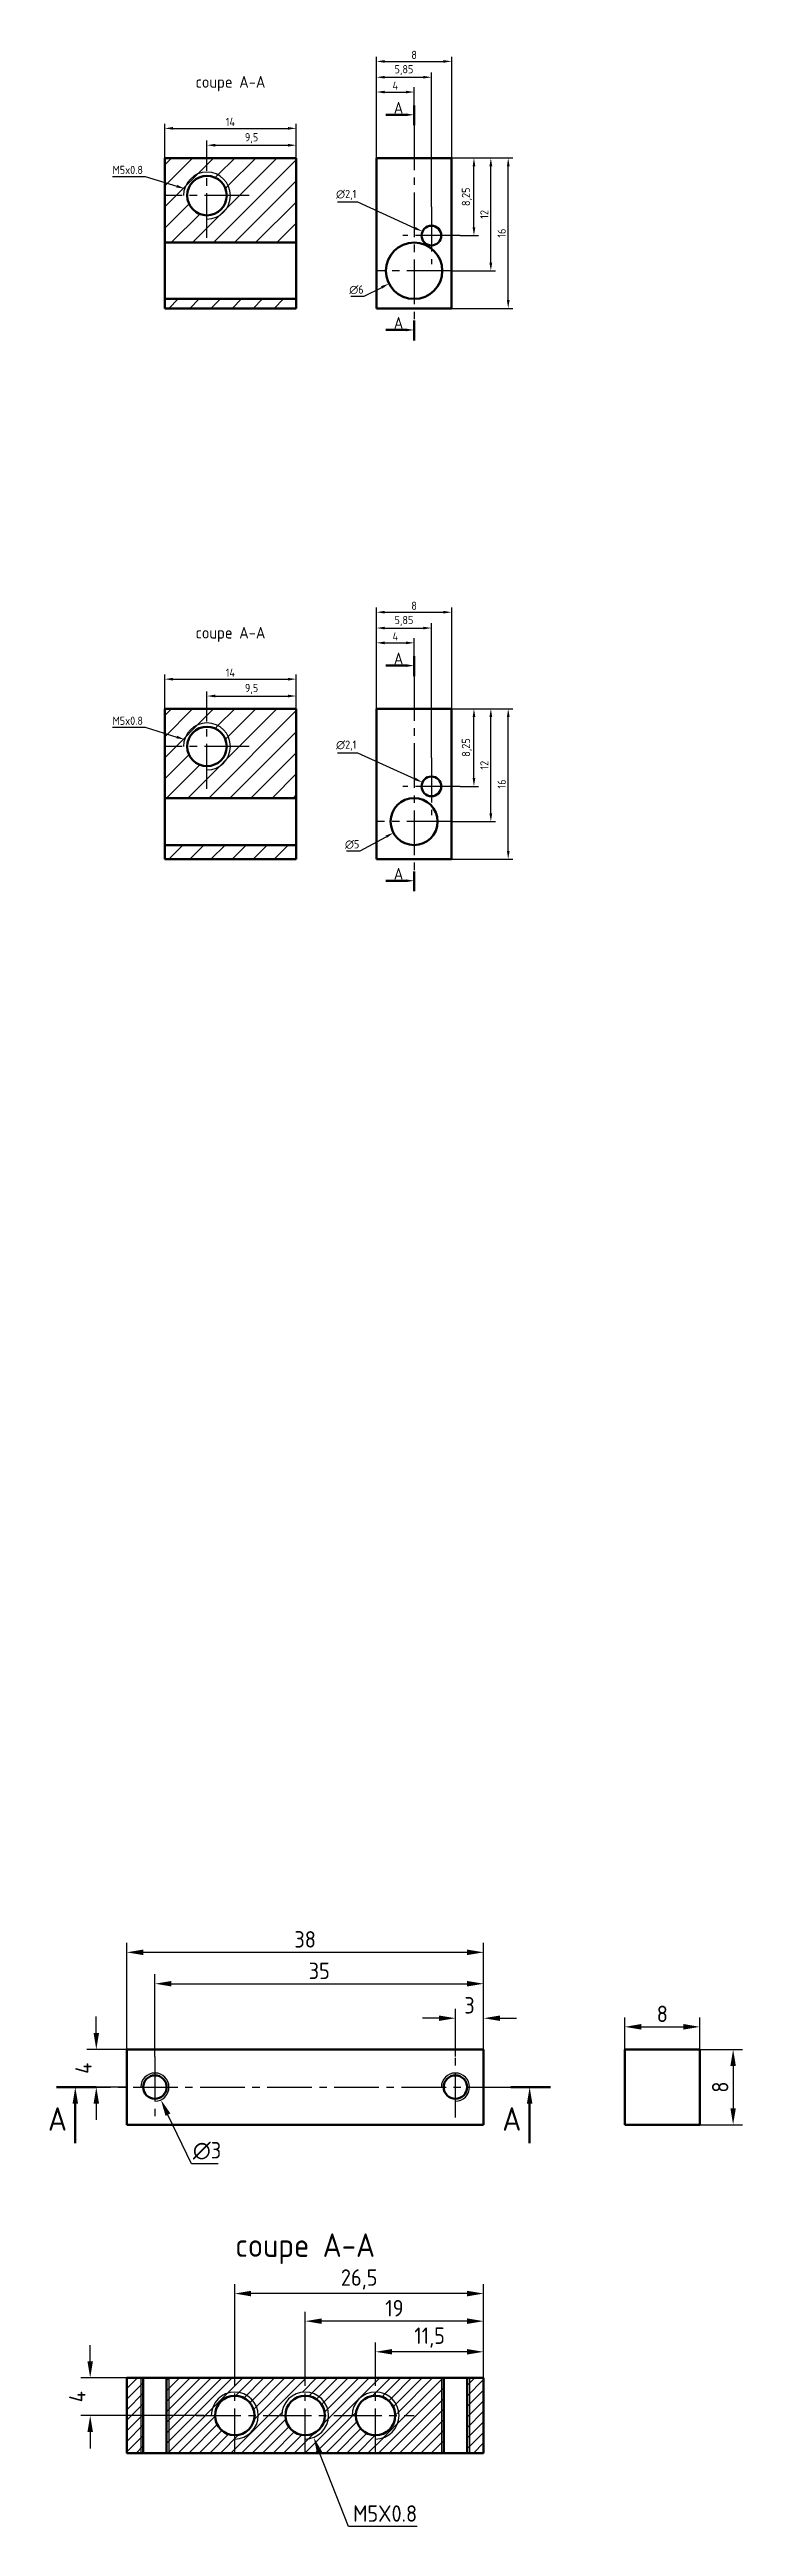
# Model space of a CAD drawing. Header units: millimetres. Extents: x 6016 to 10749, y -16 to 7395.
# Drawn here: x 6334.5 to 6408.3, y 6906.1 to 7169.7 of the extents above; entities that cross this region are included whole.
import ezdxf

# ---------------------------------------------------------------- set-up
doc = ezdxf.new("R2010")
doc.units = ezdxf.units.MM
doc.linetypes.add('AXES2', pattern=[28.575, 19.05, -3.175, 3.175, -3.175])
for name, color, linetype, lineweight in [('Axe', 242, 'AXES2', 25), ('Cotation', 94, 'Continuous', 25), ('Fin_0.25', 44, 'Continuous', 25), ('Fort_0.5', 30, 'Continuous', 50), ('Hachure', 191, 'Continuous', 25)]:
    doc.layers.add(name, color=color, linetype=linetype, lineweight=lineweight)
doc.styles.add('stylcotetecti', font='isocp.shx')
doc.dimstyles.new('mon ISO-25 tecti', dxfattribs={"dimscale": 0, "dimtxt": 3.5, "dimasz": 3.5, "dimexe": 2, "dimexo": 0, "dimgap": 1, "dimtad": 1, "dimtoh": 1, "dimtxsty": 'stylcotetecti', "dimcen": 0, "dimadec": 0, "dimazin": 2, "dimtfac": 1, "dimtofl": 0, "dimtmove": 0, "dimatfit": 3, "dimfxl": 0, "dimarcsym": 0})

msp = doc.modelspace()

# ---------------------------------------------------------------- texts
at = {"layer": 'Cotation', "lineweight": 50, "attachment_point": 5, "style": 'stylcotetecti'}
for s, insert, char_height in [('coupe A-A', (6353.745, 7166.093), 1.25), ('A', (6371.641, 7163.525), 1.25), ('A', (6371.641, 7140.627), 1.25), ('coupe A-A', (6353.745, 7107.478), 1.25), ('A', (6371.641, 7104.91), 1.25), ('A', (6371.641, 7082.012), 1.25), ('A', (6335.327, 6949.501), 2.5), ('A', (6383.705, 6949.501), 2.5), ('coupe A-A', (6361.7, 6935.693), 2.5)]:
    msp.add_mtext(s, dxfattribs=dict(at, insert=insert, char_height=char_height))

# ---------------------------------------------------------------- blocks, each defined once
blk = doc.blocks.new('*D29')
at = {"layer": 'Cotation', "color": 0, "lineweight": -2}
for p, q in [((6375.95, 6960.22), (6374.2, 6960.22)), ((6377.7, 6956.14), (6377.7, 6961.22)), ((6380.7, 6956.89), (6380.7, 6961.22)), ((6382.45, 6960.22), (6384.2, 6960.22))]:
    blk.add_line(p, q, dxfattribs=at)
at = {"layer": 'Cotation', "color": 0}
for points in [[(6375.95, 6960.51), (6375.95, 6959.93), (6377.7, 6960.22)], [(6382.45, 6960.51), (6382.45, 6959.93), (6380.7, 6960.22)]]:
    blk.add_solid(points, dxfattribs=at)
at = {"layer": 'Defpoints', "color": 0}
for p in [(6380.7, 6960.22), (6377.7, 6956.14), (6380.7, 6956.89)]:
    blk.add_point(p, dxfattribs=at)
at = {"layer": 'Cotation', "color": 0, "insert": (6379.2, 6961.59), "char_height": 1.75, "attachment_point": 5, "style": 'stylcotetecti'}
blk.add_mtext('3', dxfattribs=at)
blk = doc.blocks.new('*D30')
at = {"layer": 'Cotation', "color": 0, "lineweight": -2}
for p, q in [((6345.7, 6956.14), (6345.7, 6964.89)), ((6380.7, 6956.89), (6380.7, 6964.89)), ((6347.45, 6963.89), (6378.95, 6963.89))]:
    blk.add_line(p, q, dxfattribs=at)
at = {"layer": 'Cotation', "color": 0}
for points in [[(6347.45, 6964.18), (6347.45, 6963.6), (6345.7, 6963.89)], [(6378.95, 6964.18), (6378.95, 6963.6), (6380.7, 6963.89)]]:
    blk.add_solid(points, dxfattribs=at)
at = {"layer": 'Defpoints', "color": 0}
for p in [(6380.7, 6963.89), (6345.7, 6956.14), (6380.7, 6956.89)]:
    blk.add_point(p, dxfattribs=at)
at = {"layer": 'Cotation', "color": 0, "insert": (6363.2, 6965.26), "char_height": 1.75, "attachment_point": 5, "style": 'stylcotetecti'}
blk.add_mtext('35', dxfattribs=at)
blk = doc.blocks.new('*D31')
at = {"layer": 'Cotation', "color": 0, "lineweight": -2}
for p, q in [((6342.7, 6956.89), (6342.7, 6968.23)), ((6378.95, 6967.23), (6344.45, 6967.23)), ((6380.7, 6956.89), (6380.7, 6968.23))]:
    blk.add_line(p, q, dxfattribs=at)
at = {"layer": 'Cotation', "color": 0}
for points in [[(6344.45, 6967.52), (6344.45, 6966.94), (6342.7, 6967.23)], [(6378.95, 6967.52), (6378.95, 6966.94), (6380.7, 6967.23)]]:
    blk.add_solid(points, dxfattribs=at)
at = {"layer": 'Defpoints', "color": 0}
for p in [(6342.7, 6967.23), (6342.7, 6956.89), (6380.7, 6956.89)]:
    blk.add_point(p, dxfattribs=at)
at = {"layer": 'Cotation', "color": 0, "insert": (6361.7, 6968.61), "char_height": 1.75, "attachment_point": 5, "style": 'stylcotetecti'}
blk.add_mtext('38', dxfattribs=at)
blk = doc.blocks.new('*D32')
at = {"layer": 'Cotation', "color": 0, "lineweight": -2}
for p, q in [((6339.46, 6958.64), (6339.46, 6960.39)), ((6342.7, 6956.89), (6338.46, 6956.89)), ((6342.7, 6952.89), (6338.46, 6952.89)), ((6339.46, 6951.14), (6339.46, 6949.39))]:
    blk.add_line(p, q, dxfattribs=at)
at = {"layer": 'Cotation', "color": 0}
for points in [[(6339.17, 6958.64), (6339.75, 6958.64), (6339.46, 6956.89)], [(6339.17, 6951.14), (6339.75, 6951.14), (6339.46, 6952.89)]]:
    blk.add_solid(points, dxfattribs=at)
at = {"layer": 'Defpoints', "color": 0}
for p in [(6342.7, 6956.89), (6339.46, 6952.89), (6342.7, 6952.89)]:
    blk.add_point(p, dxfattribs=at)
at = {"layer": 'Cotation', "color": 0, "insert": (6338.09, 6954.89), "char_height": 1.75, "attachment_point": 5, "rotation": 90, "style": 'stylcotetecti'}
blk.add_mtext('4', dxfattribs=at)
blk = doc.blocks.new('*D33')
at = {"layer": 'Cotation', "color": 0, "lineweight": -2}
for p, q in [((6349.58, 6944.73), (6347.09, 6949.95)), ((6352.42, 6944.73), (6349.58, 6944.73))]:
    blk.add_line(p, q, dxfattribs=at)
at = {"layer": 'Cotation', "color": 0}
blk.add_solid([(6347.36, 6950.08), (6346.83, 6949.83), (6346.34, 6951.53)], dxfattribs=at)
at = {"layer": 'Defpoints', "color": 0}
for p in [(6345.06, 6954.24), (6346.34, 6951.53)]:
    blk.add_point(p, dxfattribs=at)
at = {"layer": 'Cotation', "color": 0, "insert": (6351.25, 6946.11), "char_height": 1.75, "attachment_point": 5, "style": 'stylcotetecti'}
blk.add_mtext('∅3', dxfattribs=at)
blk = doc.blocks.new('*D34')
at = {"layer": 'Cotation', "color": 0, "lineweight": -2}
for p, q in [((6366.3, 6906.13), (6363.24, 6913.98)), ((6373.62, 6906.13), (6366.3, 6906.13))]:
    blk.add_line(p, q, dxfattribs=at)
at = {"layer": 'Cotation', "color": 0}
blk.add_solid([(6363.51, 6914.09), (6362.97, 6913.87), (6362.61, 6915.61)], dxfattribs=at)
at = {"layer": 'Defpoints', "color": 0}
for p in [(6360.79, 6920.27), (6362.61, 6915.61)]:
    blk.add_point(p, dxfattribs=at)
at = {"layer": 'Cotation', "color": 0, "insert": (6370.21, 6907.51), "char_height": 1.75, "attachment_point": 5, "style": 'stylcotetecti'}
blk.add_mtext('M5X0.8', dxfattribs=at)
blk = doc.blocks.new('*D35')
at = {"layer": 'Cotation', "color": 0, "lineweight": -2}
for p, q in [((6338.81, 6923.69), (6338.81, 6925.44)), ((6342.7, 6921.94), (6337.81, 6921.94)), ((6350.95, 6917.94), (6337.81, 6917.94)), ((6338.81, 6916.19), (6338.81, 6914.44))]:
    blk.add_line(p, q, dxfattribs=at)
at = {"layer": 'Cotation', "color": 0}
for points in [[(6338.52, 6923.69), (6339.1, 6923.69), (6338.81, 6921.94)], [(6338.52, 6916.19), (6339.1, 6916.19), (6338.81, 6917.94)]]:
    blk.add_solid(points, dxfattribs=at)
at = {"layer": 'Defpoints', "color": 0}
for p in [(6338.81, 6921.94), (6342.7, 6921.94), (6350.95, 6917.94)]:
    blk.add_point(p, dxfattribs=at)
at = {"layer": 'Cotation', "color": 0, "insert": (6337.44, 6919.94), "char_height": 1.75, "attachment_point": 5, "rotation": 90, "style": 'stylcotetecti'}
blk.add_mtext('4', dxfattribs=at)
blk = doc.blocks.new('*D36')
at = {"layer": 'Cotation', "color": 0, "lineweight": -2}
for p, q in [((6369.2, 6921.19), (6369.2, 6925.72)), ((6378.95, 6924.72), (6370.95, 6924.72)), ((6380.7, 6921.94), (6380.7, 6925.72))]:
    blk.add_line(p, q, dxfattribs=at)
at = {"layer": 'Cotation', "color": 0}
for points in [[(6370.95, 6925.01), (6370.95, 6924.43), (6369.2, 6924.72)], [(6378.95, 6925.01), (6378.95, 6924.43), (6380.7, 6924.72)]]:
    blk.add_solid(points, dxfattribs=at)
at = {"layer": 'Defpoints', "color": 0}
for p in [(6369.2, 6924.72), (6380.7, 6921.94), (6369.2, 6921.19)]:
    blk.add_point(p, dxfattribs=at)
at = {"layer": 'Cotation', "color": 0, "insert": (6374.95, 6926.23), "char_height": 1.75, "attachment_point": 5, "style": 'stylcotetecti'}
blk.add_mtext('11,5', dxfattribs=at)
blk = doc.blocks.new('*D37')
at = {"layer": 'Cotation', "color": 0, "lineweight": -2}
for p, q in [((6361.7, 6921.94), (6361.7, 6928.98)), ((6378.95, 6927.98), (6363.45, 6927.98)), ((6380.7, 6921.94), (6380.7, 6928.98))]:
    blk.add_line(p, q, dxfattribs=at)
at = {"layer": 'Cotation', "color": 0}
for points in [[(6363.45, 6928.27), (6363.45, 6927.69), (6361.7, 6927.98)], [(6378.95, 6928.27), (6378.95, 6927.69), (6380.7, 6927.98)]]:
    blk.add_solid(points, dxfattribs=at)
at = {"layer": 'Defpoints', "color": 0}
for p in [(6361.7, 6927.98), (6361.7, 6921.94), (6380.7, 6921.94)]:
    blk.add_point(p, dxfattribs=at)
at = {"layer": 'Cotation', "color": 0, "insert": (6371.2, 6929.36), "char_height": 1.75, "attachment_point": 5, "style": 'stylcotetecti'}
blk.add_mtext('19', dxfattribs=at)
blk = doc.blocks.new('*D38')
at = {"layer": 'Cotation', "color": 0, "lineweight": -2}
for p, q in [((6354.2, 6921.19), (6354.2, 6931.92)), ((6378.95, 6930.92), (6355.95, 6930.92)), ((6380.7, 6921.94), (6380.7, 6931.92))]:
    blk.add_line(p, q, dxfattribs=at)
at = {"layer": 'Cotation', "color": 0}
for points in [[(6355.95, 6931.21), (6355.95, 6930.62), (6354.2, 6930.92)], [(6378.95, 6931.21), (6378.95, 6930.62), (6380.7, 6930.92)]]:
    blk.add_solid(points, dxfattribs=at)
at = {"layer": 'Defpoints', "color": 0}
for p in [(6354.2, 6930.92), (6380.7, 6921.94), (6354.2, 6921.19)]:
    blk.add_point(p, dxfattribs=at)
at = {"layer": 'Cotation', "color": 0, "insert": (6367.45, 6932.42), "char_height": 1.75, "attachment_point": 5, "style": 'stylcotetecti'}
blk.add_mtext('26,5', dxfattribs=at)
blk = doc.blocks.new('*D39')
at = {"layer": 'Cotation', "color": 0, "lineweight": -2}
for p, q in [((6395.73, 6956.89), (6395.73, 6960.3)), ((6397.48, 6959.3), (6401.98, 6959.3)), ((6403.73, 6956.89), (6403.73, 6960.3))]:
    blk.add_line(p, q, dxfattribs=at)
at = {"layer": 'Cotation', "color": 0}
for points in [[(6397.48, 6959.6), (6397.48, 6959.01), (6395.73, 6959.3)], [(6401.98, 6959.6), (6401.98, 6959.01), (6403.73, 6959.3)]]:
    blk.add_solid(points, dxfattribs=at)
at = {"layer": 'Defpoints', "color": 0}
for p in [(6403.73, 6959.3), (6395.73, 6956.89), (6403.73, 6956.89)]:
    blk.add_point(p, dxfattribs=at)
at = {"layer": 'Cotation', "color": 0, "insert": (6399.73, 6960.68), "char_height": 1.75, "attachment_point": 5, "style": 'stylcotetecti'}
blk.add_mtext('8', dxfattribs=at)
blk = doc.blocks.new('*D40')
at = {"layer": 'Cotation', "color": 0, "lineweight": -2}
for p, q in [((6403.73, 6956.89), (6408.27, 6956.89)), ((6407.27, 6955.14), (6407.27, 6950.64)), ((6403.73, 6948.89), (6408.27, 6948.89))]:
    blk.add_line(p, q, dxfattribs=at)
at = {"layer": 'Cotation', "color": 0}
for points in [[(6406.98, 6955.14), (6407.56, 6955.14), (6407.27, 6956.89)], [(6406.98, 6950.64), (6407.56, 6950.64), (6407.27, 6948.89)]]:
    blk.add_solid(points, dxfattribs=at)
at = {"layer": 'Defpoints', "color": 0}
for p in [(6403.73, 6956.89), (6403.73, 6948.89), (6407.27, 6948.89)]:
    blk.add_point(p, dxfattribs=at)
at = {"layer": 'Cotation', "color": 0, "insert": (6405.89, 6952.89), "char_height": 1.75, "attachment_point": 5, "rotation": 90, "style": 'stylcotetecti'}
blk.add_mtext('8', dxfattribs=at)
blk = doc.blocks.new('*D47')
at = {"layer": 'Cotation', "color": 0, "lineweight": -2}
for p, q in [((6369.3, 7099.56), (6369.3, 7107.08)), ((6370.17, 7106.58), (6372.42, 7106.58)), ((6373.3, 7103.04), (6373.3, 7107.08))]:
    blk.add_line(p, q, dxfattribs=at)
at = {"layer": 'Cotation', "color": 0}
for points in [[(6370.17, 7106.73), (6370.17, 7106.43), (6369.3, 7106.58)], [(6372.42, 7106.73), (6372.42, 7106.43), (6373.3, 7106.58)]]:
    blk.add_solid(points, dxfattribs=at)
at = {"layer": 'Defpoints', "color": 0}
for p in [(6373.3, 7106.58), (6373.3, 7103.04), (6369.3, 7099.56)]:
    blk.add_point(p, dxfattribs=at)
at = {"layer": 'Cotation', "color": 0, "insert": (6371.3, 7107.27), "char_height": 0.875, "attachment_point": 5, "style": 'stylcotetecti'}
blk.add_mtext('4', dxfattribs=at)
blk = doc.blocks.new('*D48')
at = {"layer": 'Cotation', "color": 0, "lineweight": -2}
for p, q in [((6369.3, 7099.56), (6369.3, 7108.66)), ((6370.17, 7108.16), (6374.27, 7108.16)), ((6375.15, 7094.36), (6375.15, 7108.66))]:
    blk.add_line(p, q, dxfattribs=at)
at = {"layer": 'Cotation', "color": 0}
for points in [[(6370.17, 7108.3), (6370.17, 7108.01), (6369.3, 7108.16)], [(6374.27, 7108.3), (6374.27, 7108.01), (6375.15, 7108.16)]]:
    blk.add_solid(points, dxfattribs=at)
at = {"layer": 'Defpoints', "color": 0}
for p in [(6375.15, 7108.16), (6369.3, 7099.56), (6375.15, 7094.36)]:
    blk.add_point(p, dxfattribs=at)
at = {"layer": 'Cotation', "color": 0, "insert": (6372.22, 7108.91), "char_height": 0.875, "attachment_point": 5, "style": 'stylcotetecti'}
blk.add_mtext('5,85', dxfattribs=at)
blk = doc.blocks.new('*D49')
at = {"layer": 'Cotation', "color": 0, "lineweight": -2}
for p, q in [((6369.3, 7099.56), (6369.3, 7110.34)), ((6370.17, 7109.84), (6376.42, 7109.84)), ((6377.3, 7099.56), (6377.3, 7110.34))]:
    blk.add_line(p, q, dxfattribs=at)
at = {"layer": 'Cotation', "color": 0}
for points in [[(6370.17, 7109.99), (6370.17, 7109.7), (6369.3, 7109.84)], [(6376.42, 7109.99), (6376.42, 7109.7), (6377.3, 7109.84)]]:
    blk.add_solid(points, dxfattribs=at)
at = {"layer": 'Defpoints', "color": 0}
for p in [(6377.3, 7109.84), (6369.3, 7099.56), (6377.3, 7099.56)]:
    blk.add_point(p, dxfattribs=at)
at = {"layer": 'Cotation', "color": 0, "insert": (6373.3, 7110.53), "char_height": 0.875, "attachment_point": 5, "style": 'stylcotetecti'}
blk.add_mtext('8', dxfattribs=at)
blk = doc.blocks.new('*D50')
at = {"layer": 'Cotation', "color": 0, "lineweight": -2}
for p, q in [((6377.3, 7099.56), (6380.17, 7099.56)), ((6379.67, 7092.19), (6379.67, 7098.69)), ((6378.2, 7091.31), (6380.17, 7091.31))]:
    blk.add_line(p, q, dxfattribs=at)
at = {"layer": 'Cotation', "color": 0}
for points in [[(6379.53, 7098.69), (6379.82, 7098.69), (6379.67, 7099.56)], [(6379.53, 7092.19), (6379.82, 7092.19), (6379.67, 7091.31)]]:
    blk.add_solid(points, dxfattribs=at)
at = {"layer": 'Defpoints', "color": 0}
for p in [(6377.3, 7099.56), (6379.67, 7099.56), (6378.2, 7091.31)]:
    blk.add_point(p, dxfattribs=at)
at = {"layer": 'Cotation', "color": 0, "insert": (6378.92, 7095.44), "char_height": 0.875, "attachment_point": 5, "rotation": 90, "style": 'stylcotetecti'}
blk.add_mtext('8,25', dxfattribs=at)
blk = doc.blocks.new('*D51')
at = {"layer": 'Cotation', "color": 0, "lineweight": -2}
for p, q in [((6377.3, 7099.56), (6381.97, 7099.56)), ((6381.47, 7088.44), (6381.47, 7098.69)), ((6377.3, 7087.56), (6381.97, 7087.56))]:
    blk.add_line(p, q, dxfattribs=at)
at = {"layer": 'Cotation', "color": 0}
for points in [[(6381.32, 7098.69), (6381.62, 7098.69), (6381.47, 7099.56)], [(6381.32, 7088.44), (6381.62, 7088.44), (6381.47, 7087.56)]]:
    blk.add_solid(points, dxfattribs=at)
at = {"layer": 'Defpoints', "color": 0}
for p in [(6377.3, 7099.56), (6381.47, 7099.56), (6377.3, 7087.56)]:
    blk.add_point(p, dxfattribs=at)
at = {"layer": 'Cotation', "color": 0, "insert": (6380.78, 7093.56), "char_height": 0.875, "attachment_point": 5, "rotation": 90, "style": 'stylcotetecti'}
blk.add_mtext('12', dxfattribs=at)
blk = doc.blocks.new('*D52')
at = {"layer": 'Cotation', "color": 0, "lineweight": -2}
for p, q in [((6377.3, 7099.56), (6383.82, 7099.56)), ((6383.32, 7084.44), (6383.32, 7098.69)), ((6377.3, 7083.56), (6383.82, 7083.56))]:
    blk.add_line(p, q, dxfattribs=at)
at = {"layer": 'Cotation', "color": 0}
for points in [[(6383.18, 7098.69), (6383.47, 7098.69), (6383.32, 7099.56)], [(6383.18, 7084.44), (6383.47, 7084.44), (6383.32, 7083.56)]]:
    blk.add_solid(points, dxfattribs=at)
at = {"layer": 'Defpoints', "color": 0}
for p in [(6377.3, 7099.56), (6383.32, 7099.56), (6377.3, 7083.56)]:
    blk.add_point(p, dxfattribs=at)
at = {"layer": 'Cotation', "color": 0, "insert": (6382.63, 7091.56), "char_height": 0.875, "attachment_point": 5, "rotation": 90, "style": 'stylcotetecti'}
blk.add_mtext('16', dxfattribs=at)
blk = doc.blocks.new('*D53')
at = {"layer": 'Cotation', "color": 0, "lineweight": -2}
for p, q in [((6351.24, 7099.56), (6351.24, 7101.42)), ((6360.74, 7099.56), (6360.74, 7101.42)), ((6352.12, 7100.92), (6359.87, 7100.92))]:
    blk.add_line(p, q, dxfattribs=at)
at = {"layer": 'Cotation', "color": 0}
for points in [[(6352.12, 7101.07), (6352.12, 7100.78), (6351.24, 7100.92)], [(6359.87, 7101.07), (6359.87, 7100.78), (6360.74, 7100.92)]]:
    blk.add_solid(points, dxfattribs=at)
at = {"layer": 'Defpoints', "color": 0}
for p in [(6351.24, 7099.56), (6360.74, 7100.92), (6360.74, 7099.56)]:
    blk.add_point(p, dxfattribs=at)
at = {"layer": 'Cotation', "color": 0, "insert": (6355.99, 7101.68), "char_height": 0.875, "attachment_point": 5, "style": 'stylcotetecti'}
blk.add_mtext('9,5', dxfattribs=at)
blk = doc.blocks.new('*D54')
at = {"layer": 'Cotation', "color": 0, "lineweight": -2}
for p, q in [((6346.74, 7099.56), (6346.74, 7103.22)), ((6347.62, 7102.72), (6359.87, 7102.72)), ((6360.74, 7099.56), (6360.74, 7103.22))]:
    blk.add_line(p, q, dxfattribs=at)
at = {"layer": 'Cotation', "color": 0}
for points in [[(6347.62, 7102.86), (6347.62, 7102.57), (6346.74, 7102.72)], [(6359.87, 7102.86), (6359.87, 7102.57), (6360.74, 7102.72)]]:
    blk.add_solid(points, dxfattribs=at)
at = {"layer": 'Defpoints', "color": 0}
for p in [(6360.74, 7102.72), (6346.74, 7099.56), (6360.74, 7099.56)]:
    blk.add_point(p, dxfattribs=at)
at = {"layer": 'Cotation', "color": 0, "insert": (6353.74, 7103.41), "char_height": 0.875, "attachment_point": 5, "style": 'stylcotetecti'}
blk.add_mtext('14', dxfattribs=at)
blk = doc.blocks.new('*D55')
at = {"layer": 'Cotation', "color": 0, "lineweight": -2}
for p, q in [((6365.13, 7094.89), (6367.26, 7094.89)), ((6367.26, 7094.89), (6373.39, 7092.11))]:
    blk.add_line(p, q, dxfattribs=at)
at = {"layer": 'Cotation', "color": 0}
blk.add_solid([(6373.45, 7092.24), (6373.33, 7091.97), (6374.19, 7091.74)], dxfattribs=at)
at = {"layer": 'Defpoints', "color": 0}
for p in [(6374.19, 7091.74), (6376.1, 7090.88)]:
    blk.add_point(p, dxfattribs=at)
at = {"layer": 'Cotation', "color": 0, "insert": (6366.07, 7095.64), "char_height": 0.875, "attachment_point": 5, "style": 'stylcotetecti'}
blk.add_mtext('∅2,1', dxfattribs=at)
blk = doc.blocks.new('*D56')
at = {"layer": 'Cotation', "color": 0, "lineweight": -2}
for p, q in [((6367.54, 7084.44), (6370.33, 7085.95)), ((6366.11, 7084.44), (6367.54, 7084.44))]:
    blk.add_line(p, q, dxfattribs=at)
at = {"layer": 'Cotation', "color": 0}
blk.add_solid([(6370.26, 7086.08), (6370.4, 7085.83), (6371.1, 7086.37)], dxfattribs=at)
at = {"layer": 'Defpoints', "color": 0}
for p in [(6375.5, 7088.75), (6371.1, 7086.37)]:
    blk.add_point(p, dxfattribs=at)
at = {"layer": 'Cotation', "color": 0, "insert": (6366.7, 7085.13), "char_height": 0.875, "attachment_point": 5, "style": 'stylcotetecti'}
blk.add_mtext('∅5', dxfattribs=at)
blk = doc.blocks.new('*D57')
at = {"layer": 'Cotation', "color": 0, "lineweight": -2}
for p, q in [((6341.19, 7097.61), (6344.68, 7097.61)), ((6344.68, 7097.61), (6348.02, 7096.56))]:
    blk.add_line(p, q, dxfattribs=at)
at = {"layer": 'Cotation', "color": 0}
blk.add_solid([(6348.07, 7096.7), (6347.98, 7096.42), (6348.86, 7096.3)], dxfattribs=at)
at = {"layer": 'Defpoints', "color": 0}
for p in [(6348.86, 7096.3), (6353.63, 7094.82)]:
    blk.add_point(p, dxfattribs=at)
at = {"layer": 'Cotation', "color": 0, "insert": (6342.81, 7098.29), "char_height": 0.875, "attachment_point": 5, "style": 'stylcotetecti'}
blk.add_mtext('M5x0.8', dxfattribs=at)
blk = doc.blocks.new('*D98')
at = {"layer": 'Cotation', "color": 0, "lineweight": -2}
for p, q in [((6369.3, 7158.18), (6369.3, 7165.7)), ((6370.17, 7165.2), (6372.42, 7165.2)), ((6373.3, 7161.66), (6373.3, 7165.7))]:
    blk.add_line(p, q, dxfattribs=at)
at = {"layer": 'Cotation', "color": 0}
for points in [[(6370.17, 7165.34), (6370.17, 7165.05), (6369.3, 7165.2)], [(6372.42, 7165.34), (6372.42, 7165.05), (6373.3, 7165.2)]]:
    blk.add_solid(points, dxfattribs=at)
at = {"layer": 'Defpoints', "color": 0}
for p in [(6373.3, 7165.2), (6373.3, 7161.66), (6369.3, 7158.18)]:
    blk.add_point(p, dxfattribs=at)
at = {"layer": 'Cotation', "color": 0, "insert": (6371.3, 7165.88), "char_height": 0.875, "attachment_point": 5, "style": 'stylcotetecti'}
blk.add_mtext('4', dxfattribs=at)
blk = doc.blocks.new('*D99')
at = {"layer": 'Cotation', "color": 0, "lineweight": -2}
for p, q in [((6369.3, 7158.18), (6369.3, 7167.27)), ((6375.15, 7152.98), (6375.15, 7167.27)), ((6370.17, 7166.77), (6374.27, 7166.77))]:
    blk.add_line(p, q, dxfattribs=at)
at = {"layer": 'Cotation', "color": 0}
for points in [[(6370.17, 7166.92), (6370.17, 7166.63), (6369.3, 7166.77)], [(6374.27, 7166.92), (6374.27, 7166.63), (6375.15, 7166.77)]]:
    blk.add_solid(points, dxfattribs=at)
at = {"layer": 'Defpoints', "color": 0}
for p in [(6375.15, 7166.77), (6369.3, 7158.18), (6375.15, 7152.98)]:
    blk.add_point(p, dxfattribs=at)
at = {"layer": 'Cotation', "color": 0, "insert": (6372.22, 7167.53), "char_height": 0.875, "attachment_point": 5, "style": 'stylcotetecti'}
blk.add_mtext('5,85', dxfattribs=at)
blk = doc.blocks.new('*D100')
at = {"layer": 'Cotation', "color": 0, "lineweight": -2}
for p, q in [((6369.3, 7158.18), (6369.3, 7168.96)), ((6370.17, 7168.46), (6376.42, 7168.46)), ((6377.3, 7158.18), (6377.3, 7168.96))]:
    blk.add_line(p, q, dxfattribs=at)
at = {"layer": 'Cotation', "color": 0}
for points in [[(6370.17, 7168.6), (6370.17, 7168.31), (6369.3, 7168.46)], [(6376.42, 7168.6), (6376.42, 7168.31), (6377.3, 7168.46)]]:
    blk.add_solid(points, dxfattribs=at)
at = {"layer": 'Defpoints', "color": 0}
for p in [(6377.3, 7168.46), (6369.3, 7158.18), (6377.3, 7158.18)]:
    blk.add_point(p, dxfattribs=at)
at = {"layer": 'Cotation', "color": 0, "insert": (6373.3, 7169.15), "char_height": 0.875, "attachment_point": 5, "style": 'stylcotetecti'}
blk.add_mtext('8', dxfattribs=at)
blk = doc.blocks.new('*D101')
at = {"layer": 'Cotation', "color": 0, "lineweight": -2}
for p, q in [((6377.3, 7158.18), (6380.17, 7158.18)), ((6379.67, 7150.8), (6379.67, 7157.3)), ((6378.2, 7149.93), (6380.17, 7149.93))]:
    blk.add_line(p, q, dxfattribs=at)
at = {"layer": 'Cotation', "color": 0}
for points in [[(6379.53, 7157.3), (6379.82, 7157.3), (6379.67, 7158.18)], [(6379.53, 7150.8), (6379.82, 7150.8), (6379.67, 7149.93)]]:
    blk.add_solid(points, dxfattribs=at)
at = {"layer": 'Defpoints', "color": 0}
for p in [(6377.3, 7158.18), (6379.67, 7158.18), (6378.2, 7149.93)]:
    blk.add_point(p, dxfattribs=at)
at = {"layer": 'Cotation', "color": 0, "insert": (6378.92, 7154.05), "char_height": 0.875, "attachment_point": 5, "rotation": 90, "style": 'stylcotetecti'}
blk.add_mtext('8,25', dxfattribs=at)
blk = doc.blocks.new('*D102')
at = {"layer": 'Cotation', "color": 0, "lineweight": -2}
for p, q in [((6377.3, 7158.18), (6381.97, 7158.18)), ((6381.47, 7147.05), (6381.47, 7157.3)), ((6377.3, 7146.18), (6381.97, 7146.18))]:
    blk.add_line(p, q, dxfattribs=at)
at = {"layer": 'Cotation', "color": 0}
for points in [[(6381.32, 7157.3), (6381.62, 7157.3), (6381.47, 7158.18)], [(6381.32, 7147.05), (6381.62, 7147.05), (6381.47, 7146.18)]]:
    blk.add_solid(points, dxfattribs=at)
at = {"layer": 'Defpoints', "color": 0}
for p in [(6377.3, 7158.18), (6381.47, 7158.18), (6377.3, 7146.18)]:
    blk.add_point(p, dxfattribs=at)
at = {"layer": 'Cotation', "color": 0, "insert": (6380.78, 7152.18), "char_height": 0.875, "attachment_point": 5, "rotation": 90, "style": 'stylcotetecti'}
blk.add_mtext('12', dxfattribs=at)
blk = doc.blocks.new('*D103')
at = {"layer": 'Cotation', "color": 0, "lineweight": -2}
for p, q in [((6377.3, 7158.18), (6383.82, 7158.18)), ((6383.32, 7143.05), (6383.32, 7157.3)), ((6377.3, 7142.18), (6383.82, 7142.18))]:
    blk.add_line(p, q, dxfattribs=at)
at = {"layer": 'Cotation', "color": 0}
for points in [[(6383.18, 7157.3), (6383.47, 7157.3), (6383.32, 7158.18)], [(6383.18, 7143.05), (6383.47, 7143.05), (6383.32, 7142.18)]]:
    blk.add_solid(points, dxfattribs=at)
at = {"layer": 'Defpoints', "color": 0}
for p in [(6377.3, 7158.18), (6383.32, 7158.18), (6377.3, 7142.18)]:
    blk.add_point(p, dxfattribs=at)
at = {"layer": 'Cotation', "color": 0, "insert": (6382.63, 7150.18), "char_height": 0.875, "attachment_point": 5, "rotation": 90, "style": 'stylcotetecti'}
blk.add_mtext('16', dxfattribs=at)
blk = doc.blocks.new('*D104')
at = {"layer": 'Cotation', "color": 0, "lineweight": -2}
for p, q in [((6351.24, 7158.18), (6351.24, 7160.04)), ((6352.12, 7159.54), (6359.87, 7159.54)), ((6360.74, 7158.18), (6360.74, 7160.04))]:
    blk.add_line(p, q, dxfattribs=at)
at = {"layer": 'Cotation', "color": 0}
for points in [[(6352.12, 7159.68), (6352.12, 7159.39), (6351.24, 7159.54)], [(6359.87, 7159.68), (6359.87, 7159.39), (6360.74, 7159.54)]]:
    blk.add_solid(points, dxfattribs=at)
at = {"layer": 'Defpoints', "color": 0}
for p in [(6360.74, 7159.54), (6351.24, 7158.18), (6360.74, 7158.18)]:
    blk.add_point(p, dxfattribs=at)
at = {"layer": 'Cotation', "color": 0, "insert": (6355.99, 7160.29), "char_height": 0.875, "attachment_point": 5, "style": 'stylcotetecti'}
blk.add_mtext('9,5', dxfattribs=at)
blk = doc.blocks.new('*D105')
at = {"layer": 'Cotation', "color": 0, "lineweight": -2}
for p, q in [((6346.74, 7158.18), (6346.74, 7161.83)), ((6360.74, 7158.18), (6360.74, 7161.83)), ((6347.62, 7161.33), (6359.87, 7161.33))]:
    blk.add_line(p, q, dxfattribs=at)
at = {"layer": 'Cotation', "color": 0}
for points in [[(6347.62, 7161.48), (6347.62, 7161.19), (6346.74, 7161.33)], [(6359.87, 7161.48), (6359.87, 7161.19), (6360.74, 7161.33)]]:
    blk.add_solid(points, dxfattribs=at)
at = {"layer": 'Defpoints', "color": 0}
for p in [(6360.74, 7161.33), (6346.74, 7158.18), (6360.74, 7158.18)]:
    blk.add_point(p, dxfattribs=at)
at = {"layer": 'Cotation', "color": 0, "insert": (6353.74, 7162.02), "char_height": 0.875, "attachment_point": 5, "style": 'stylcotetecti'}
blk.add_mtext('14', dxfattribs=at)
blk = doc.blocks.new('*D106')
at = {"layer": 'Cotation', "color": 0, "lineweight": -2}
for p, q in [((6365.13, 7153.5), (6367.26, 7153.5)), ((6367.26, 7153.5), (6373.39, 7150.72))]:
    blk.add_line(p, q, dxfattribs=at)
at = {"layer": 'Cotation', "color": 0}
blk.add_solid([(6373.45, 7150.85), (6373.33, 7150.59), (6374.19, 7150.36)], dxfattribs=at)
at = {"layer": 'Defpoints', "color": 0}
for p in [(6374.19, 7150.36), (6376.1, 7149.49)]:
    blk.add_point(p, dxfattribs=at)
at = {"layer": 'Cotation', "color": 0, "insert": (6366.07, 7154.25), "char_height": 0.875, "attachment_point": 5, "style": 'stylcotetecti'}
blk.add_mtext('∅2,1', dxfattribs=at)
blk = doc.blocks.new('*D107')
at = {"layer": 'Cotation', "color": 0, "lineweight": -2}
for p, q in [((6341.19, 7156.22), (6344.68, 7156.22)), ((6344.68, 7156.22), (6348.02, 7155.18))]:
    blk.add_line(p, q, dxfattribs=at)
at = {"layer": 'Cotation', "color": 0}
blk.add_solid([(6348.07, 7155.32), (6347.98, 7155.04), (6348.86, 7154.92)], dxfattribs=at)
at = {"layer": 'Defpoints', "color": 0}
for p in [(6348.86, 7154.92), (6353.63, 7153.43)]:
    blk.add_point(p, dxfattribs=at)
at = {"layer": 'Cotation', "color": 0, "insert": (6342.81, 7156.91), "char_height": 0.875, "attachment_point": 5, "style": 'stylcotetecti'}
blk.add_mtext('M5x0.8', dxfattribs=at)
blk = doc.blocks.new('*D108')
at = {"layer": 'Cotation', "color": 0, "lineweight": -2}
for p, q in [((6366.57, 7143.46), (6368, 7143.46)), ((6368, 7143.46), (6369.85, 7144.41))]:
    blk.add_line(p, q, dxfattribs=at)
at = {"layer": 'Cotation', "color": 0}
blk.add_solid([(6369.78, 7144.54), (6369.91, 7144.28), (6370.63, 7144.81)], dxfattribs=at)
at = {"layer": 'Defpoints', "color": 0}
for p in [(6375.97, 7147.54), (6370.63, 7144.81)]:
    blk.add_point(p, dxfattribs=at)
at = {"layer": 'Cotation', "color": 0, "insert": (6367.16, 7144.15), "char_height": 0.875, "attachment_point": 5, "style": 'stylcotetecti'}
blk.add_mtext('∅6', dxfattribs=at)

# ---------------------------------------------------------------- dimensions: what is measured, and where the dimension line sits
at = {"layer": 'Cotation'}
for base, p1, p2, override, picture, middle in [((6377.297, 7168.459), (6369.297, 7158.175), (6377.297, 7158.175), {"dimscale": 0.25}, '*D100', (6373.297, 7169.146)), ((6375.147, 7166.773), (6369.297, 7158.175), (6375.147, 7152.975), {"dimscale": 0.25}, '*D99', (6372.222, 7167.526)), ((6373.297, 7165.196), (6369.297, 7158.175), (6373.297, 7161.66), {"dimscale": 0.25}, '*D98', (6371.297, 7165.883)), ((6360.745, 7161.334), (6346.745, 7158.175), (6360.745, 7158.175), {"dimscale": 0.25}, '*D105', (6353.745, 7162.021)), ((6360.745, 7159.539), (6351.245, 7158.175), (6360.745, 7158.175), {"dimscale": 0.25}, '*D104', (6355.995, 7160.292)), ((6377.297, 7109.844), (6369.297, 7099.56), (6377.297, 7099.56), {"dimscale": 0.25}, '*D49', (6373.297, 7110.531)), ((6375.147, 7108.158), (6369.297, 7099.56), (6375.147, 7094.36), {"dimscale": 0.25}, '*D48', (6372.222, 7108.911)), ((6373.297, 7106.581), (6369.297, 7099.56), (6373.297, 7103.045), {"dimscale": 0.25}, '*D47', (6371.297, 7107.268)), ((6360.745, 7102.719), (6346.745, 7099.56), (6360.745, 7099.56), {"dimscale": 0.25}, '*D54', (6353.745, 7103.406)), ((6360.745, 7100.924), (6351.245, 7099.56), (6360.745, 7099.56), {"dimscale": 0.25}, '*D53', (6355.995, 7101.677)), ((6342.7, 6967.231), (6380.7, 6956.889), (6342.7, 6956.889), {"dimscale": 0.5}, '*D31', (6361.7, 6968.606)), ((6380.7, 6963.888), (6345.7, 6956.139), (6380.7, 6956.889), {"dimscale": 0.5}, '*D30', (6363.2, 6965.263)), ((6380.7, 6960.22), (6377.7, 6956.139), (6380.7, 6956.889), {"dimscale": 0.5}, '*D29', (6379.2, 6961.595)), ((6403.73, 6959.305), (6395.73, 6956.889), (6403.73, 6956.889), {"dimscale": 0.5}, '*D39', (6399.73, 6960.68)), ((6354.2, 6930.916), (6380.7, 6921.94), (6354.2, 6921.19), {"dimscale": 0.5}, '*D38', (6367.45, 6932.422)), ((6361.7, 6927.981), (6380.7, 6921.94), (6361.7, 6921.94), {"dimscale": 0.5}, '*D37', (6371.2, 6929.356)), ((6369.2, 6924.72), (6380.7, 6921.94), (6369.2, 6921.19), {"dimscale": 0.5}, '*D36', (6374.95, 6926.226))]:
    dim = msp.add_linear_dim(base=base, p1=p1, p2=p2, dimstyle='mon ISO-25 tecti', override=override, dxfattribs=at)
    dim.commit()
    dim.dimension.update_dxf_attribs({"geometry": picture, "text_midpoint": middle})
for p1, p2, text, override, picture, middle in [((6353.632, 7153.432), (6348.858, 7154.919), 'M5x0.8', {"dimscale": 0.25}, '*D107', (6342.807, 7156.221)), ((6353.632, 7094.817), (6348.858, 7096.304), 'M5x0.8', {"dimscale": 0.25}, '*D57', (6342.807, 7097.606)), ((6360.793, 6920.27), (6362.607, 6915.61), 'M5X0.8', {"dimscale": 0.5}, '*D34', (6370.208, 6906.133))]:
    dim = msp.add_diameter_dim_2p(p1=p1, p2=p2, text=text, dimstyle='mon ISO-25 tecti', override=override, dxfattribs=at)
    dim.commit()
    dim.dimension.update_dxf_attribs({"geometry": picture, "text_midpoint": middle, "dimtype": 163})
for base, p1, p2, override, picture, middle in [((6379.674, 7158.175), (6378.197, 7149.925), (6377.297, 7158.175), {"dimscale": 0.25}, '*D101', (6378.921, 7154.05)), ((6381.47, 7158.175), (6377.297, 7146.175), (6377.297, 7158.175), {"dimscale": 0.25}, '*D102', (6380.783, 7152.175)), ((6383.321, 7158.175), (6377.297, 7142.175), (6377.297, 7158.175), {"dimscale": 0.25}, '*D103', (6382.633, 7150.175)), ((6379.674, 7099.56), (6378.197, 7091.31), (6377.297, 7099.56), {"dimscale": 0.25}, '*D50', (6378.921, 7095.435)), ((6381.47, 7099.56), (6377.297, 7087.56), (6377.297, 7099.56), {"dimscale": 0.25}, '*D51', (6380.783, 7093.56)), ((6383.321, 7099.56), (6377.297, 7083.56), (6377.297, 7099.56), {"dimscale": 0.25}, '*D52', (6382.633, 7091.56)), ((6339.461, 6952.889), (6342.7, 6956.889), (6342.7, 6952.889), {"dimscale": 0.5}, '*D32', (6338.086, 6954.889)), ((6407.267, 6948.889), (6403.73, 6956.889), (6403.73, 6948.889), {"dimscale": 0.5}, '*D40', (6405.892, 6952.889)), ((6338.811, 6921.94), (6350.95, 6917.94), (6342.7, 6921.94), {"dimscale": 0.5}, '*D35', (6337.436, 6919.94))]:
    dim = msp.add_linear_dim(base=base, p1=p1, p2=p2, angle=90, dimstyle='mon ISO-25 tecti', override=override, dxfattribs=at)
    dim.commit()
    dim.dimension.update_dxf_attribs({"geometry": picture, "text_midpoint": middle})
for p1, p2, override, picture, middle in [((6376.103, 7149.491), (6374.191, 7150.359), {"dimscale": 0.25}, '*D106', (6366.074, 7153.502)), ((6375.967, 7147.542), (6370.626, 7144.809), {"dimscale": 0.25}, '*D108', (6367.157, 7143.464)), ((6376.103, 7090.876), (6374.191, 7091.744), {"dimscale": 0.25}, '*D55', (6366.074, 7094.887)), ((6375.496, 7088.75), (6371.098, 7086.371), {"dimscale": 0.25}, '*D56', (6366.7, 7084.444)), ((6345.056, 6954.244), (6346.344, 6951.534), {"dimscale": 0.5}, '*D33', (6351.251, 6944.73))]:
    dim = msp.add_diameter_dim_2p(p1=p1, p2=p2, dimstyle='mon ISO-25 tecti', override=override, dxfattribs=at)
    dim.commit()
    dim.dimension.update_dxf_attribs({"geometry": picture, "text_midpoint": middle, "dimtype": 163})

# ---------------------------------------------------------------- hatches: boundary and pattern name
at = {"layer": 'Hachure'}
h = msp.add_hatch(dxfattribs=at)
h.set_pattern_fill('ANSI31', color=256, scale=0.5, style=0)
h.set_pattern_definition([(45, (0, 58.615), (-1.12253202, 1.12253202), [])])
h.paths.add_polyline_path([(6360.745, 7149.175), (6360.745, 7158.175), (6351.245, 7158.175), (6351.245, 7156.675, -1), (6351.245, 7151.675), (6351.245, 7152.075, -0.4142136), (6349.145, 7154.175), (6346.745, 7154.175), (6346.745, 7149.175)])
h.paths.add_polyline_path([(6351.245, 7156.675), (6351.245, 7158.175), (6346.745, 7158.175), (6346.745, 7154.175), (6348.745, 7154.175, -0.4142136)], flags=17)
h.paths.add_polyline_path([(6351.245, 7156.275), (6351.245, 7156.675, 0.4142136), (6348.745, 7154.175), (6349.145, 7154.175, -0.4142136)], flags=16)
h.paths.add_polyline_path([(6353.345, 7154.175), (6353.745, 7154.175, 0.4142136), (6351.245, 7156.675), (6351.245, 7156.275, -0.4142136)], flags=17)
h.paths.add_polyline_path([(6351.245, 7152.075), (6351.245, 7151.675, 0.4142136), (6353.745, 7154.175), (6353.345, 7154.175, -0.4142136)], flags=17)
h.paths.add_polyline_path([(6346.745, 7143.175), (6346.745, 7142.175), (6360.745, 7142.175), (6360.745, 7143.175)])
h = msp.add_hatch(dxfattribs=at)
h.set_pattern_fill('ANSI31', color=256, scale=0.5, style=0)
h.paths.add_polyline_path([(6360.745, 7099.56), (6351.245, 7099.56), (6351.245, 7098.06, -1), (6351.245, 7093.06), (6351.245, 7093.46, -0.4142136), (6349.145, 7095.56), (6346.745, 7095.56), (6346.745, 7090.06), (6360.745, 7090.06)])
h.paths.add_polyline_path([(6351.245, 7098.06), (6351.245, 7099.56), (6346.745, 7099.56), (6346.745, 7095.56), (6348.745, 7095.56, -0.4142136)], flags=17)
h.paths.add_polyline_path([(6351.245, 7097.66), (6351.245, 7098.06, 0.4142136), (6348.745, 7095.56), (6349.145, 7095.56, -0.4142136)], flags=16)
h.paths.add_polyline_path([(6351.245, 7098.06), (6351.245, 7097.66, -0.4142136), (6353.345, 7095.56), (6353.745, 7095.56, 0.4142136)], flags=17)
h.paths.add_polyline_path([(6353.745, 7095.56), (6353.345, 7095.56, -0.4142136), (6351.245, 7093.46), (6351.245, 7093.06, 0.4142136)], flags=17)
h.paths.add_polyline_path([(6360.745, 7085.06), (6346.745, 7085.06), (6346.745, 7083.56), (6360.745, 7083.56)])
h = msp.add_hatch(dxfattribs=at)
h.set_pattern_fill('ANSI31', color=256, scale=0.25, style=0)
h.paths.add_polyline_path([(6354.2, 6920.44), (6354.2, 6921.94), (6347.2, 6921.94), (6347.2, 6913.94), (6354.2, 6913.94), (6354.2, 6915.84, -0.4142136), (6352.1, 6917.94), (6351.7, 6917.94, -0.4142136)])
h.paths.add_polyline_path([(6361.7, 6920.44), (6361.7, 6921.94), (6354.2, 6921.94), (6354.2, 6920.44, -0.4142136), (6356.7, 6917.94), (6358.3, 6917.94), (6359.2, 6917.94, -0.4142136)])
h.paths.add_polyline_path([(6354.2, 6920.44), (6354.2, 6920.04, -0.4142136), (6356.3, 6917.94), (6356.7, 6917.94, 0.4142136)], flags=17)
h.paths.add_polyline_path([(6354.2, 6920.04), (6354.2, 6920.44, 0.4142136), (6351.7, 6917.94), (6352.1, 6917.94, -0.4142136)], flags=17)
h.paths.add_polyline_path([(6344.45, 6921.94), (6344.2, 6921.94), (6344.2, 6913.94), (6344.45, 6913.94)])
h.paths.add_polyline_path([(6344.2, 6921.94), (6342.7, 6921.94), (6342.7, 6913.94), (6344.2, 6913.94)])
h.paths.add_polyline_path([(6347.2, 6921.94), (6346.95, 6921.94), (6346.95, 6913.94), (6347.2, 6913.94)])
h.paths.add_polyline_path([(6356.7, 6917.94), (6356.3, 6917.94, -0.4142136), (6354.2, 6915.84), (6354.2, 6915.44, 0.4142136)], flags=17)
h.paths.add_polyline_path([(6359.6, 6917.94), (6357.6, 6917.94), (6356.7, 6917.94, -0.4142136), (6354.2, 6915.44), (6354.2, 6913.94), (6361.7, 6913.94), (6361.7, 6915.84, -0.4142136)])
h.paths.add_polyline_path([(6361.7, 6920.44), (6361.7, 6920.04, -0.4142136), (6363.8, 6917.94), (6364.2, 6917.94, 0.4142136)], flags=17)
h.paths.add_polyline_path([(6364.2, 6917.94), (6363.8, 6917.94, -0.4142136), (6361.7, 6915.84), (6361.7, 6915.44, 0.4142136)], flags=17)
h.paths.add_polyline_path([(6367.1, 6917.94), (6365.1, 6917.94), (6364.2, 6917.94, -0.4142136), (6361.7, 6915.44), (6361.7, 6913.94), (6369.2, 6913.94), (6369.2, 6915.84, -0.4142136)])
h.paths.add_polyline_path([(6369.2, 6920.44), (6369.2, 6921.94), (6361.7, 6921.94), (6361.7, 6920.44, -0.4142136), (6364.2, 6917.94), (6365.8, 6917.94), (6366.7, 6917.94, -0.4142136)])
h.paths.add_polyline_path([(6369.2, 6920.04), (6369.2, 6920.44, 0.4142136), (6366.7, 6917.94), (6367.1, 6917.94, -0.4142136)], flags=17)
h.paths.add_polyline_path([(6369.2, 6920.44), (6369.2, 6920.04, -0.4142136), (6371.3, 6917.94), (6371.7, 6917.94, 0.4142136)], flags=17)
h.paths.add_polyline_path([(6371.7, 6917.94), (6371.3, 6917.94, -0.4142136), (6369.2, 6915.84), (6369.2, 6915.44, 0.4142136)], flags=17)
h.paths.add_polyline_path([(6376.2, 6921.94), (6369.2, 6921.94), (6369.2, 6920.44, -1), (6369.2, 6915.44), (6369.2, 6913.94), (6376.2, 6913.94)])
h.paths.add_polyline_path([(6376.45, 6921.94), (6376.2, 6921.94), (6376.2, 6913.94), (6376.45, 6913.94)])
h.paths.add_polyline_path([(6379.2, 6921.94), (6378.95, 6921.94), (6378.95, 6913.94), (6379.2, 6913.94)])
h.paths.add_polyline_path([(6380.7, 6921.94), (6379.2, 6921.94), (6379.2, 6913.94), (6380.7, 6913.94)])

# ---------------------------------------------------------------- linework, layer by layer
at = {"layer": 'Axe', "ltscale": 0.25}
for p, q in [((6373.297, 7161.66), (6373.297, 7140.882)), ((6351.245, 7149.675), (6351.245, 7158.175)), ((6355.745, 7154.175), (6346.745, 7154.175)), ((6375.147, 7152.975), (6375.147, 7146.875)), ((6378.197, 7149.925), (6372.097, 7149.925)), ((6377.297, 7146.175), (6369.297, 7146.175)), ((6373.297, 7103.045), (6373.297, 7082.267)), ((6351.245, 7091.06), (6351.245, 7099.56)), ((6355.745, 7095.56), (6346.745, 7095.56)), ((6375.147, 7094.36), (6375.147, 7088.26)), ((6378.197, 7091.31), (6372.097, 7091.31)), ((6377.297, 7087.56), (6369.297, 7087.56)), ((6345.7, 6956.139), (6345.7, 6949.639)), ((6377.7, 6949.639), (6377.7, 6956.139)), ((6336.224, 6952.889), (6383.598, 6952.889)), ((6354.2, 6913.94), (6354.2, 6921.94)), ((6361.7, 6913.94), (6361.7, 6921.94)), ((6369.2, 6913.94), (6369.2, 6921.94)), ((6350.1, 6917.94), (6358.3, 6917.94)), ((6357.6, 6917.94), (6365.8, 6917.94)), ((6365.1, 6917.94), (6373.3, 6917.94))]:
    msp.add_line(p, q, dxfattribs=at)
at = {"layer": 'Cotation', "lineweight": 50}
for p, q in [((6372.422, 7162.778), (6370.306, 7162.778)), ((6373.297, 7163.78), (6373.297, 7163.78)), ((6373.297, 7163.78), (6373.297, 7161.66)), ((6373.297, 7162.72), (6373.297, 7163.278)), ((6373.297, 7140.882), (6373.297, 7140.882)), ((6373.297, 7140.882), (6373.297, 7138.761)), ((6372.422, 7139.88), (6370.306, 7139.88)), ((6373.297, 7139.821), (6373.297, 7140.38)), ((6372.422, 7104.163), (6370.306, 7104.163)), ((6373.297, 7105.165), (6373.297, 7105.165)), ((6373.297, 7105.165), (6373.297, 7103.045)), ((6373.297, 7104.105), (6373.297, 7104.663)), ((6372.422, 7081.265), (6370.306, 7081.265)), ((6373.297, 7082.267), (6373.297, 7082.267)), ((6373.297, 7082.267), (6373.297, 7080.146)), ((6373.297, 7081.206), (6373.297, 7081.765)), ((6335.22, 6952.889), (6335.22, 6952.889)), ((6335.22, 6952.889), (6339.461, 6952.889)), ((6337.341, 6952.889), (6336.224, 6952.889)), ((6337.224, 6951.139), (6337.224, 6946.907)), ((6383.598, 6952.889), (6383.598, 6952.889)), ((6383.598, 6952.889), (6387.84, 6952.889)), ((6385.719, 6952.889), (6384.603, 6952.889)), ((6385.603, 6951.139), (6385.603, 6946.907))]:
    msp.add_line(p, q, dxfattribs=at)
for points in [[(6372.422, 7162.924), (6372.422, 7162.632), (6373.297, 7162.778)], [(6372.422, 7140.026), (6372.422, 7139.734), (6373.297, 7139.88)], [(6372.422, 7104.309), (6372.422, 7104.017), (6373.297, 7104.163)], [(6372.422, 7081.41), (6372.422, 7081.119), (6373.297, 7081.265)], [(6336.933, 6951.139), (6337.516, 6951.139), (6337.224, 6952.889)], [(6385.311, 6951.139), (6385.894, 6951.139), (6385.603, 6952.889)]]:
    msp.add_solid(points, dxfattribs=at)
at = {"layer": 'Fin_0.25'}
for p, q in [((6344.2, 6921.94), (6344.2, 6913.94)), ((6347.2, 6921.94), (6347.2, 6913.94)), ((6376.2, 6921.94), (6376.2, 6913.94)), ((6379.2, 6921.94), (6379.2, 6913.94))]:
    msp.add_line(p, q, dxfattribs=at)
for centre, radius in [((6351.245, 7154.175), 2.5), ((6351.245, 7095.56), 2.5), ((6345.7, 6952.889), 1.5), ((6377.7, 6952.889), 1.5), ((6354.2, 6917.94), 2.5), ((6361.7, 6917.94), 2.5), ((6369.2, 6917.94), 2.5)]:
    msp.add_arc(centre, radius, 270, 180, dxfattribs=at)
at = {"layer": 'Fort_0.5'}
for p, q in [((6360.745, 7158.175), (6346.745, 7158.175)), ((6346.745, 7158.175), (6346.745, 7142.175)), ((6360.745, 7142.175), (6360.745, 7158.175)), ((6377.297, 7158.175), (6369.297, 7158.175)), ((6369.297, 7158.175), (6369.297, 7142.175)), ((6377.297, 7142.175), (6377.297, 7158.175)), ((6360.745, 7149.175), (6346.745, 7149.175)), ((6360.745, 7149.175), (6346.745, 7149.175)), ((6360.745, 7143.175), (6346.745, 7143.175)), ((6360.745, 7143.175), (6346.745, 7143.175)), ((6346.745, 7142.175), (6360.745, 7142.175)), ((6369.297, 7142.175), (6377.297, 7142.175)), ((6360.745, 7099.56), (6346.745, 7099.56)), ((6346.745, 7099.56), (6346.745, 7083.56)), ((6360.745, 7083.56), (6360.745, 7099.56)), ((6377.297, 7099.56), (6369.297, 7099.56)), ((6369.297, 7099.56), (6369.297, 7083.56)), ((6377.297, 7083.56), (6377.297, 7099.56)), ((6360.745, 7090.06), (6346.745, 7090.06)), ((6360.745, 7085.06), (6346.745, 7085.06)), ((6346.745, 7083.56), (6360.745, 7083.56)), ((6369.297, 7083.56), (6377.297, 7083.56)), ((6380.7, 6956.889), (6342.7, 6956.889)), ((6342.7, 6956.889), (6342.7, 6948.889)), ((6380.7, 6948.889), (6380.7, 6956.889)), ((6403.73, 6956.889), (6395.73, 6956.889)), ((6395.73, 6956.889), (6395.73, 6948.889)), ((6403.73, 6948.889), (6403.73, 6956.889)), ((6342.7, 6948.889), (6380.7, 6948.889)), ((6395.73, 6948.889), (6403.73, 6948.889)), ((6380.7, 6921.94), (6342.7, 6921.94)), ((6342.7, 6921.94), (6342.7, 6913.94)), ((6344.45, 6921.94), (6344.45, 6913.94)), ((6346.95, 6921.94), (6346.95, 6913.94)), ((6376.45, 6921.94), (6376.45, 6913.94)), ((6378.95, 6921.94), (6378.95, 6913.94)), ((6380.7, 6913.94), (6380.7, 6921.94)), ((6342.7, 6913.94), (6380.7, 6913.94))]:
    msp.add_line(p, q, dxfattribs=at)
for centre, radius in [((6351.245, 7154.175), 2.1), ((6373.297, 7146.175), 3), ((6375.147, 7149.925), 1.05), ((6351.245, 7095.56), 2.1), ((6375.147, 7091.31), 1.05), ((6373.297, 7087.56), 2.5), ((6345.7, 6952.889), 1.25), ((6377.7, 6952.889), 1.25), ((6354.2, 6917.94), 2.1), ((6361.7, 6917.94), 2.1), ((6369.2, 6917.94), 2.1)]:
    msp.add_circle(centre, radius, dxfattribs=at)

msp.set_redraw_order([(e.dxf.handle, doc.entitydb.next_handle()) for e in msp.query("TEXT MTEXT ATTDEF DIMENSION ARC_DIMENSION")])  # texts and dimensions are drawn at this point

doc.saveas('drawing.dxf')
